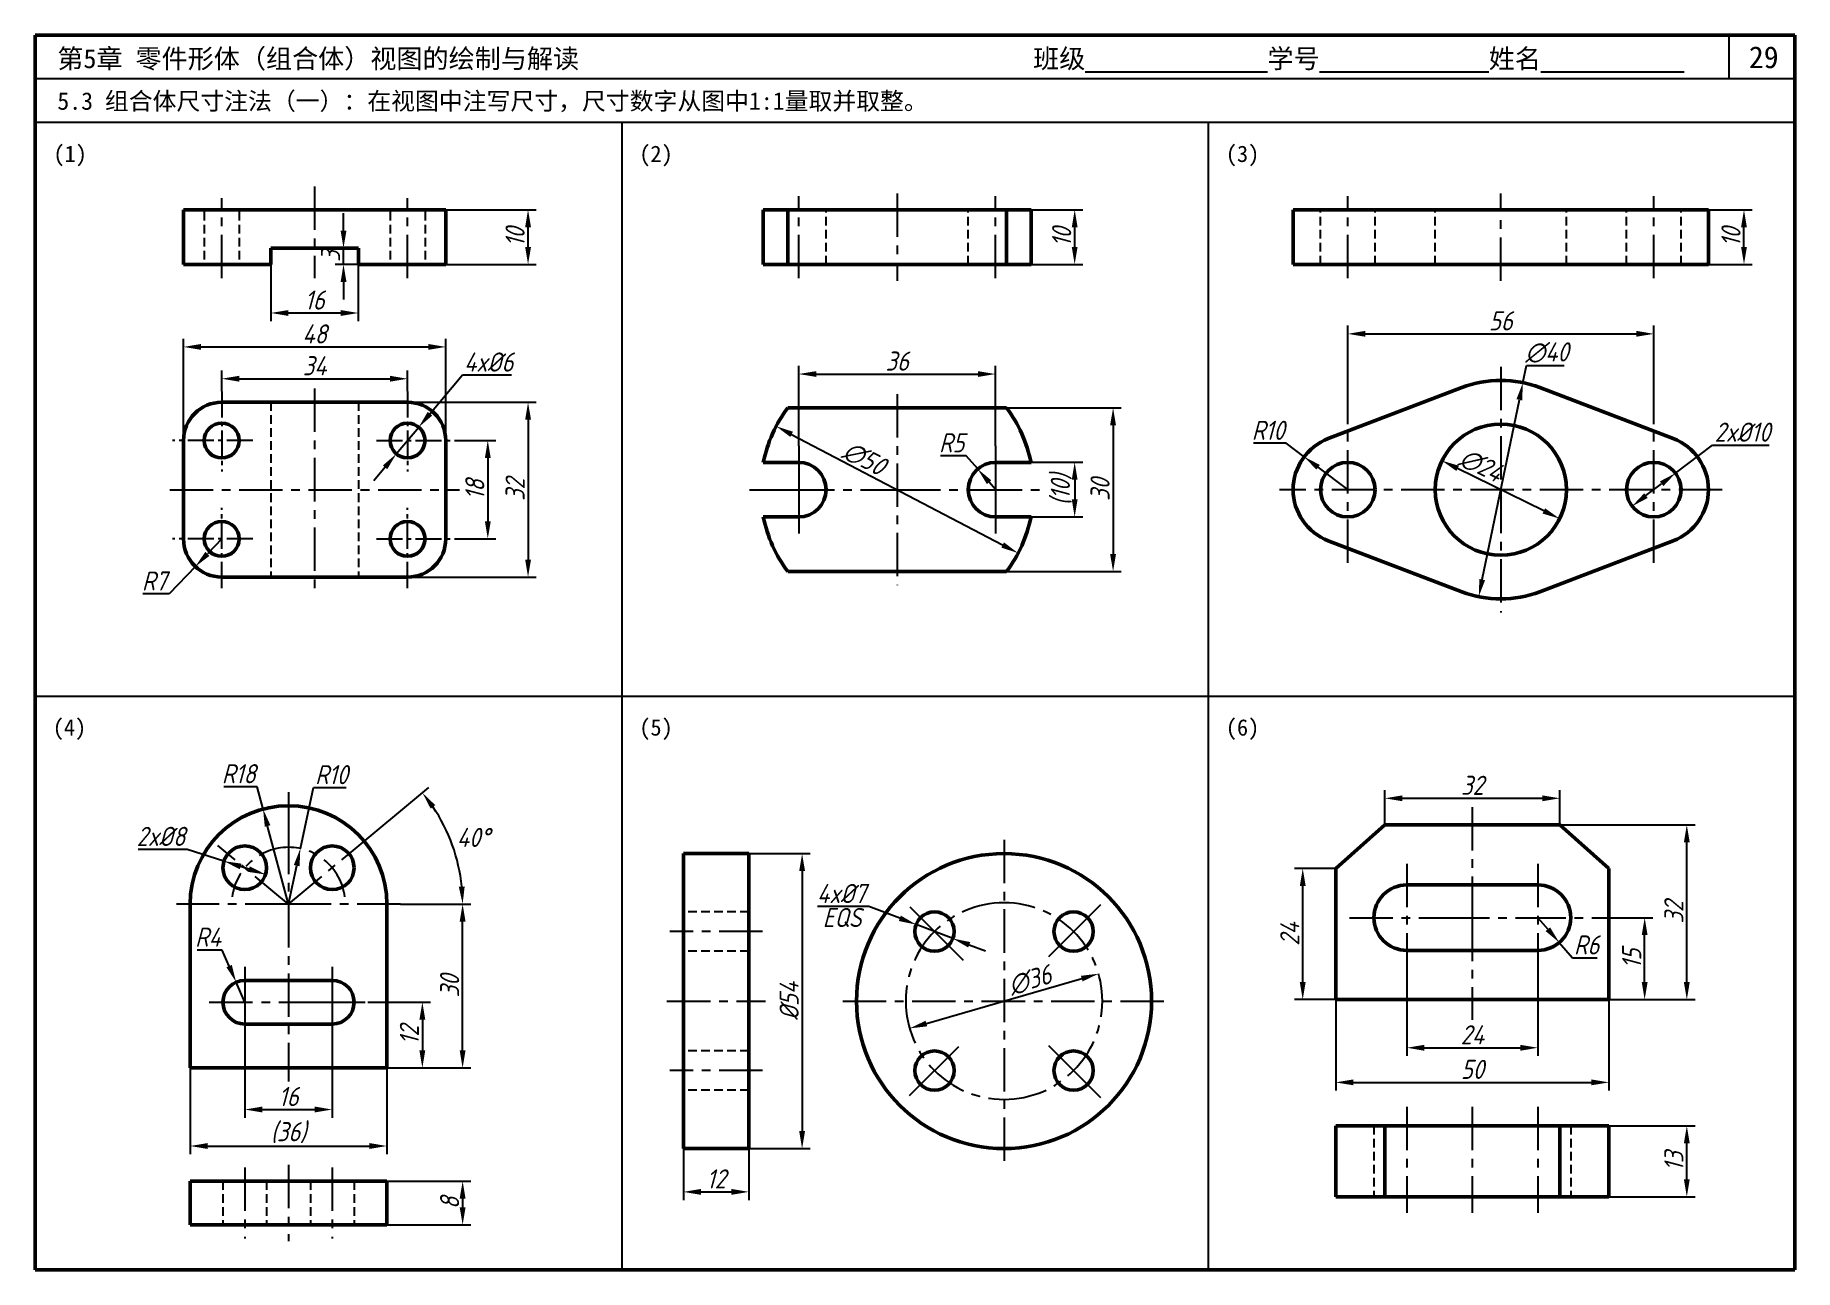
# Model space of a CAD drawing. Header units: millimetres. Extents: x 0 to 322, y 0 to 226.
import ezdxf

# ---------------------------------------------------------------- set-up
doc = ezdxf.new("R2010")
doc.units = ezdxf.units.MM
doc.header["$LTSCALE"] = 0.25
for name, pattern in [('CENTER', [50.8, 31.75, -6.35, 6.35, -6.35]), ('CENTER2', [28.575, 19.05, -3.175, 3.175, -3.175]), ('HIDDEN', [9.525, 6.35, -3.175])]:
    doc.linetypes.add(name, pattern=pattern)
for name, color, linetype in [('点画线层', 7, 'CENTER'), ('答案', 1, 'Continuous'), ('虚线层', 7, 'HIDDEN')]:
    doc.layers.add(name, color=color, linetype=linetype)
doc.layers.add('粗实线层', color=7, linetype='Continuous', lineweight=50)
doc.styles.get("Standard").update_dxf_attribs({"font": 'gbeitc.shx', "height": 3.5, "bigfont": 'gbcbig.shx'})
doc.styles.add('宋体', font='', dxfattribs={"height": 3.5})
doc.styles.get('宋体').set_extended_font_data('SimSun')
doc.dimstyles.new('ISO-25', dxfattribs={"dimtxt": 3.5, "dimasz": 3.2, "dimexe": 1.5, "dimexo": 0, "dimtad": 1, "dimtoh": 1, "dimdsep": 46, "dimtxsty": 'Standard', "dimcen": 0, "dimclrd": 256, "dimclre": 256, "dimclrt": 256, "dimadec": 0, "dimazin": 0, "dimtfac": 1, "dimtmove": 0, "dimatfit": 2, "dimfxl": 0, "dimlwd": -1, "dimlwe": -1, "dimarcsym": 0})
doc.dimstyles.new('ISO-25$2', dxfattribs={"dimtxt": 3.5, "dimasz": 3.2, "dimexe": 1.5, "dimexo": 0, "dimtad": 2, "dimtih": 1, "dimtoh": 1, "dimdsep": 46, "dimtxsty": 'Standard', "dimcen": 0, "dimclrd": 256, "dimclre": 256, "dimclrt": 256, "dimadec": 0, "dimazin": 0, "dimtfac": 1, "dimtmove": 0, "dimatfit": 2, "dimfxl": 0, "dimlwd": -1, "dimlwe": -1, "dimarcsym": 0})

msp = doc.modelspace()

# ---------------------------------------------------------------- texts
at = {"style": '宋体'}
for s, height, p in [('第5章 零件形体（组合体）视图的绘制与解读', 3.5, (4.054, 219.964)), ('班级%%U              %%U学号%%U             %%U姓名%%U           ', 3.5, (182.613, 219.964)), ('29', 4, (313.595, 219.964)), ('5.3 组合体尺寸注法（一）：在视图中注写尺寸，尺寸数字从图中1:1量取并取整。', 3.2, (4.054, 212.348)), ('(1)', 3, (3.334, 202.787)), ('(2)', 3, (110.548, 202.787)), ('(3)', 3, (217.881, 202.787)), ('(4)', 3, (3.214, 97.787)), ('(5)', 3, (110.548, 97.787)), ('(6)', 3, (217.881, 97.787))]:
    msp.add_text(s, height=height, dxfattribs=at).set_placement(p)
at = {"layer": '答案'}
msp.add_text('∅50', height=3.5, rotation=332.31758, dxfattribs=at).set_placement((147.483, 148.89))
msp.add_text('EQS', height=3.5, dxfattribs=at).set_placement((144.115, 62.741))

# ---------------------------------------------------------------- blocks, each defined once
blk = doc.blocks.new('*D1')
at = {"layer": 'Defpoints', "color": 0, "transparency": 16777216}
for p in [(75.13, 168.94), (27.13, 151.81), (75.13, 151.81)]:
    blk.add_point(p, dxfattribs=at)
at = {"layer": '答案', "transparency": 16777216}
for p, q in [((27.13, 151.81), (27.13, 170.44)), ((30.33, 168.94), (71.93, 168.94)), ((75.13, 151.81), (75.13, 170.44))]:
    blk.add_line(p, q, dxfattribs=at)
for points in [[(30.33, 169.47), (30.33, 168.4), (27.13, 168.94)], [(71.93, 169.47), (71.93, 168.4), (75.13, 168.94)]]:
    blk.add_solid(points, dxfattribs=at)
at = {"layer": '答案', "transparency": 16777216, "insert": (51.13, 171.31), "char_height": 3.5, "attachment_point": 5}
blk.add_mtext('48', dxfattribs=at)
blk = doc.blocks.new('*D2')
at = {"layer": 'Defpoints', "color": 0, "transparency": 16777216}
for p in [(68.13, 163.11), (34.13, 160.81), (68.13, 160.81)]:
    blk.add_point(p, dxfattribs=at)
at = {"layer": '答案', "transparency": 16777216}
for p, q in [((34.13, 160.81), (34.13, 164.61)), ((68.13, 160.81), (68.13, 164.61)), ((37.33, 163.11), (64.93, 163.11))]:
    blk.add_line(p, q, dxfattribs=at)
for points in [[(37.33, 163.65), (37.33, 162.58), (34.13, 163.11)], [(64.93, 163.65), (64.93, 162.58), (68.13, 163.11)]]:
    blk.add_solid(points, dxfattribs=at)
at = {"layer": '答案', "transparency": 16777216, "insert": (51.13, 165.49), "char_height": 3.5, "attachment_point": 5}
blk.add_mtext('34', dxfattribs=at)
blk = doc.blocks.new('*D3')
at = {"layer": 'Defpoints', "color": 0, "transparency": 16777216}
for p in [(43.13, 184.04), (59.13, 184.04), (59.13, 175.15)]:
    blk.add_point(p, dxfattribs=at)
at = {"layer": '答案', "transparency": 16777216}
for p, q in [((43.13, 184.04), (43.13, 173.65)), ((59.13, 184.04), (59.13, 173.65)), ((46.33, 175.15), (55.93, 175.15))]:
    blk.add_line(p, q, dxfattribs=at)
for points in [[(46.33, 175.68), (46.33, 174.61), (43.13, 175.15)], [(55.93, 175.68), (55.93, 174.61), (59.13, 175.15)]]:
    blk.add_solid(points, dxfattribs=at)
at = {"layer": '答案', "transparency": 16777216, "insert": (51.13, 177.52), "char_height": 3.5, "attachment_point": 5}
blk.add_mtext('16', dxfattribs=at)
blk = doc.blocks.new('*D4')
at = {"layer": 'Defpoints', "color": 0, "transparency": 16777216}
for p in [(77.13, 151.81), (77.13, 133.81), (82.82, 133.81)]:
    blk.add_point(p, dxfattribs=at)
at = {"layer": '答案', "transparency": 16777216}
for p, q in [((77.13, 151.81), (84.32, 151.81)), ((82.82, 148.61), (82.82, 137.01)), ((77.13, 133.81), (84.32, 133.81))]:
    blk.add_line(p, q, dxfattribs=at)
for points in [[(82.29, 148.61), (83.36, 148.61), (82.82, 151.81)], [(82.29, 137.01), (83.36, 137.01), (82.82, 133.81)]]:
    blk.add_solid(points, dxfattribs=at)
at = {"layer": '答案', "transparency": 16777216, "insert": (80.45, 142.81), "char_height": 3.5, "attachment_point": 5, "rotation": 90}
blk.add_mtext('18', dxfattribs=at)
blk = doc.blocks.new('*D5')
at = {"layer": 'Defpoints', "color": 0, "transparency": 16777216}
for p in [(68.13, 158.81), (68.13, 126.81), (90.19, 126.81)]:
    blk.add_point(p, dxfattribs=at)
at = {"layer": '答案', "transparency": 16777216}
for p, q in [((68.13, 158.81), (91.69, 158.81)), ((90.19, 155.61), (90.19, 130.01)), ((68.13, 126.81), (91.69, 126.81))]:
    blk.add_line(p, q, dxfattribs=at)
for points in [[(89.66, 155.61), (90.73, 155.61), (90.19, 158.81)], [(89.66, 130.01), (90.73, 130.01), (90.19, 126.81)]]:
    blk.add_solid(points, dxfattribs=at)
at = {"layer": '答案', "transparency": 16777216, "insert": (87.82, 142.81), "char_height": 3.5, "attachment_point": 5, "rotation": 90}
blk.add_mtext('32', dxfattribs=at)
blk = doc.blocks.new('*D6')
at = {"layer": 'Defpoints', "color": 0, "transparency": 16777216}
for p in [(70.19, 154.26), (66.08, 149.35)]:
    blk.add_point(p, dxfattribs=at)
at = {"layer": '答案', "transparency": 16777216}
for p, q in [((72.24, 156.71), (78.18, 163.8)), ((78.18, 163.8), (87.19, 163.8)), ((66.08, 149.35), (70.19, 154.26)), ((64.03, 146.9), (61.97, 144.44))]:
    blk.add_line(p, q, dxfattribs=at)
for points in [[(71.83, 157.05), (72.65, 156.37), (70.19, 154.26)], [(63.62, 147.24), (64.43, 146.56), (66.08, 149.35)]]:
    blk.add_solid(points, dxfattribs=at)
at = {"layer": '答案', "transparency": 16777216, "insert": (82.99, 166.17), "char_height": 3.5, "attachment_point": 5}
blk.add_mtext('4x%%C6', dxfattribs=at)
blk = doc.blocks.new('*D7')
at = {"layer": 'Defpoints', "color": 0, "transparency": 16777216}
for p in [(34.13, 133.81), (29.31, 128.73)]:
    blk.add_point(p, dxfattribs=at)
at = {"layer": '答案', "transparency": 16777216}
for p, q in [((34.13, 133.81), (31.51, 131.05)), ((29.31, 128.73), (24.54, 123.72)), ((24.54, 123.72), (19.68, 123.72))]:
    blk.add_line(p, q, dxfattribs=at)
blk.add_solid([(31.13, 131.42), (31.9, 130.69), (29.31, 128.73)], dxfattribs=at)
at = {"layer": '答案', "transparency": 16777216, "insert": (21.8, 126.09), "char_height": 3.5, "attachment_point": 5}
blk.add_mtext('R7', dxfattribs=at)
blk = doc.blocks.new('*D8')
at = {"layer": 'Defpoints', "color": 0, "transparency": 16777216}
for p in [(56.42, 187.04), (59.13, 187.04), (59.13, 184.04)]:
    blk.add_point(p, dxfattribs=at)
at = {"layer": '答案', "transparency": 16777216}
for p, q in [((56.42, 190.24), (56.42, 193.44)), ((59.13, 187.04), (54.92, 187.04)), ((56.42, 184.04), (56.42, 187.04)), ((59.13, 184.04), (54.92, 184.04)), ((56.42, 180.84), (56.42, 177.64))]:
    blk.add_line(p, q, dxfattribs=at)
for points in [[(55.89, 190.24), (56.96, 190.24), (56.42, 187.04)], [(55.89, 180.84), (56.96, 180.84), (56.42, 184.04)]]:
    blk.add_solid(points, dxfattribs=at)
at = {"layer": '答案', "transparency": 16777216, "insert": (54.05, 185.54), "char_height": 3.5, "attachment_point": 5, "rotation": 90}
blk.add_mtext('3', dxfattribs=at)
blk = doc.blocks.new('*D9')
at = {"layer": 'Defpoints', "color": 0, "transparency": 16777216}
for p in [(75.13, 194.04), (90.19, 194.04), (75.13, 184.04)]:
    blk.add_point(p, dxfattribs=at)
at = {"layer": '答案', "transparency": 16777216}
for p, q in [((75.13, 194.04), (91.69, 194.04)), ((90.19, 187.24), (90.19, 190.84)), ((75.13, 184.04), (91.69, 184.04))]:
    blk.add_line(p, q, dxfattribs=at)
for points in [[(89.66, 190.84), (90.73, 190.84), (90.19, 194.04)], [(89.66, 187.24), (90.73, 187.24), (90.19, 184.04)]]:
    blk.add_solid(points, dxfattribs=at)
at = {"layer": '答案', "transparency": 16777216, "insert": (87.82, 189.04), "char_height": 3.5, "attachment_point": 5, "rotation": 90}
blk.add_mtext('10', dxfattribs=at)
blk = doc.blocks.new('*D10')
at = {"layer": 'Defpoints', "color": 0, "transparency": 16777216}
for p in [(172.47, 146.59), (175.73, 142.81)]:
    blk.add_point(p, dxfattribs=at)
at = {"layer": '答案', "transparency": 16777216}
for p, q in [((170.38, 149.02), (165.67, 149.02)), ((172.47, 146.59), (170.38, 149.02)), ((175.73, 142.81), (174.56, 144.17))]:
    blk.add_line(p, q, dxfattribs=at)
blk.add_solid([(174.96, 144.52), (174.16, 143.82), (172.47, 146.59)], dxfattribs=at)
at = {"layer": '答案', "transparency": 16777216, "insert": (167.72, 151.39), "char_height": 3.5, "attachment_point": 5}
blk.add_mtext('R5', dxfattribs=at)
blk = doc.blocks.new('*D11')
at = {"layer": 'Defpoints', "color": 0, "transparency": 16777216}
for p in [(182.23, 147.81), (182.23, 137.81), (190.22, 137.81)]:
    blk.add_point(p, dxfattribs=at)
at = {"layer": '答案', "transparency": 16777216}
for p, q in [((182.23, 147.81), (191.72, 147.81)), ((190.22, 144.61), (190.22, 141.01)), ((182.23, 137.81), (191.72, 137.81))]:
    blk.add_line(p, q, dxfattribs=at)
for points in [[(189.69, 144.61), (190.75, 144.61), (190.22, 147.81)], [(189.69, 141.01), (190.75, 141.01), (190.22, 137.81)]]:
    blk.add_solid(points, dxfattribs=at)
at = {"layer": '答案', "transparency": 16777216, "insert": (187.77, 142.81), "char_height": 3.5, "attachment_point": 5, "rotation": 90}
blk.add_mtext('(10)', dxfattribs=at)
blk = doc.blocks.new('*D12')
at = {"layer": 'Defpoints', "color": 0, "transparency": 16777216}
for p in [(177.73, 157.81), (177.73, 127.81), (197.25, 127.81)]:
    blk.add_point(p, dxfattribs=at)
at = {"layer": '答案', "transparency": 16777216}
for p, q in [((177.73, 157.81), (198.75, 157.81)), ((197.25, 154.61), (197.25, 131.01)), ((177.73, 127.81), (198.75, 127.81))]:
    blk.add_line(p, q, dxfattribs=at)
for points in [[(196.71, 154.61), (197.78, 154.61), (197.25, 157.81)], [(196.71, 131.01), (197.78, 131.01), (197.25, 127.81)]]:
    blk.add_solid(points, dxfattribs=at)
at = {"layer": '答案', "transparency": 16777216, "insert": (194.87, 142.81), "char_height": 3.5, "attachment_point": 5, "rotation": 90}
blk.add_mtext('30', dxfattribs=at)
blk = doc.blocks.new('*D13')
at = {"layer": 'Defpoints', "color": 0, "transparency": 16777216}
for p in [(175.73, 163.97), (139.73, 150.81), (175.73, 150.81)]:
    blk.add_point(p, dxfattribs=at)
at = {"layer": '答案', "transparency": 16777216}
for p, q in [((139.73, 150.81), (139.73, 165.47)), ((175.73, 150.81), (175.73, 165.47)), ((142.93, 163.97), (172.53, 163.97))]:
    blk.add_line(p, q, dxfattribs=at)
for points in [[(142.93, 164.5), (142.93, 163.44), (139.73, 163.97)], [(172.53, 164.5), (172.53, 163.44), (175.73, 163.97)]]:
    blk.add_solid(points, dxfattribs=at)
at = {"layer": '答案', "transparency": 16777216, "insert": (157.73, 166.34), "char_height": 3.5, "attachment_point": 5}
blk.add_mtext('36', dxfattribs=at)
blk = doc.blocks.new('*D14')
at = {"layer": 'Defpoints', "color": 0, "transparency": 16777216}
for p in [(182.23, 194.04), (190.22, 194.04), (182.23, 184.04)]:
    blk.add_point(p, dxfattribs=at)
at = {"layer": '答案', "transparency": 16777216}
for p, q in [((182.23, 194.04), (191.72, 194.04)), ((190.22, 187.24), (190.22, 190.84)), ((182.23, 184.04), (191.72, 184.04))]:
    blk.add_line(p, q, dxfattribs=at)
for points in [[(189.69, 190.84), (190.75, 190.84), (190.22, 194.04)], [(189.69, 187.24), (190.75, 187.24), (190.22, 184.04)]]:
    blk.add_solid(points, dxfattribs=at)
at = {"layer": '答案', "transparency": 16777216, "insert": (187.84, 189.04), "char_height": 3.5, "attachment_point": 5, "rotation": 90}
blk.add_mtext('10', dxfattribs=at)
blk = doc.blocks.new('*D15')
at = {"layer": 'Defpoints', "color": 0, "transparency": 16777216}
for p in [(272.24, 162.39), (264.16, 123.22)]:
    blk.add_point(p, dxfattribs=at)
at = {"layer": '答案', "transparency": 16777216}
for p, q in [((272.24, 162.39), (272.88, 165.53)), ((272.88, 165.53), (279.78, 165.53)), ((264.8, 126.35), (271.59, 159.26))]:
    blk.add_line(p, q, dxfattribs=at)
for points in [[(271.07, 159.37), (272.11, 159.15), (272.24, 162.39)], [(264.28, 126.46), (265.32, 126.24), (264.16, 123.22)]]:
    blk.add_solid(points, dxfattribs=at)
at = {"layer": '答案', "transparency": 16777216, "insert": (276.64, 167.9), "char_height": 3.5, "attachment_point": 5}
blk.add_mtext('∅40', dxfattribs=at)
blk = doc.blocks.new('*D16')
at = {"layer": 'Defpoints', "color": 0, "transparency": 16777216}
for p in [(257.43, 148.11), (278.96, 137.5)]:
    blk.add_point(p, dxfattribs=at)
at = {"layer": '答案', "transparency": 16777216}
blk.add_line((276.09, 138.91), (260.3, 146.7), dxfattribs=at)
for points in [[(260.54, 147.18), (260.07, 146.22), (257.43, 148.11)], [(276.32, 139.39), (275.85, 138.43), (278.96, 137.5)]]:
    blk.add_solid(points, dxfattribs=at)
at = {"layer": '答案', "transparency": 16777216, "insert": (264.58, 147.24), "char_height": 3.5, "attachment_point": 5, "rotation": 333.7492}
blk.add_mtext('∅24', dxfattribs=at)
blk = doc.blocks.new('*D17')
at = {"layer": 'Defpoints', "color": 0, "transparency": 16777216}
for p in [(296.2, 171.33), (240.2, 156.19), (296.2, 156.19)]:
    blk.add_point(p, dxfattribs=at)
at = {"layer": '答案', "transparency": 16777216}
for p, q in [((240.2, 156.19), (240.2, 172.83)), ((243.4, 171.33), (293, 171.33)), ((296.2, 156.19), (296.2, 172.83))]:
    blk.add_line(p, q, dxfattribs=at)
for points in [[(243.4, 171.87), (243.4, 170.8), (240.2, 171.33)], [(293, 171.87), (293, 170.8), (296.2, 171.33)]]:
    blk.add_solid(points, dxfattribs=at)
at = {"layer": '答案', "transparency": 16777216, "insert": (268.2, 173.71), "char_height": 3.5, "attachment_point": 5}
blk.add_mtext('56', dxfattribs=at)
blk = doc.blocks.new('*D18')
at = {"layer": 'Defpoints', "color": 0, "transparency": 16777216}
for p in [(306.2, 194.04), (312.7, 194.04), (306.2, 184.04)]:
    blk.add_point(p, dxfattribs=at)
at = {"layer": '答案', "transparency": 16777216}
for p, q in [((306.2, 194.04), (314.2, 194.04)), ((312.7, 187.24), (312.7, 190.84)), ((306.2, 184.04), (314.2, 184.04))]:
    blk.add_line(p, q, dxfattribs=at)
for points in [[(312.17, 190.84), (313.23, 190.84), (312.7, 194.04)], [(312.17, 187.24), (313.23, 187.24), (312.7, 184.04)]]:
    blk.add_solid(points, dxfattribs=at)
at = {"layer": '答案', "transparency": 16777216, "insert": (310.32, 189.04), "char_height": 3.5, "attachment_point": 5, "rotation": 90}
blk.add_mtext('10', dxfattribs=at)
blk = doc.blocks.new('*D19')
at = {"layer": 'Defpoints', "color": 0, "transparency": 16777216}
for p in [(300.18, 145.83), (292.22, 139.78)]:
    blk.add_point(p, dxfattribs=at)
at = {"layer": '答案', "transparency": 16777216}
for p, q in [((300.18, 145.83), (306.91, 150.95)), ((306.91, 150.95), (317.3, 150.95)), ((294.76, 141.72), (297.63, 143.9))]:
    blk.add_line(p, q, dxfattribs=at)
for points in [[(297.31, 144.32), (297.95, 143.47), (300.18, 145.83)], [(294.44, 142.14), (295.09, 141.29), (292.22, 139.78)]]:
    blk.add_solid(points, dxfattribs=at)
at = {"layer": '答案', "transparency": 16777216, "insert": (312.42, 153.33), "char_height": 3.5, "attachment_point": 5}
blk.add_mtext('2x%%C10', dxfattribs=at)
blk = doc.blocks.new('*D20')
at = {"layer": 'Defpoints', "color": 0, "transparency": 16777216}
for p in [(232.21, 148.83), (240.2, 142.81)]:
    blk.add_point(p, dxfattribs=at)
at = {"layer": '答案', "transparency": 16777216}
for p, q in [((228.94, 151.29), (222.92, 151.29)), ((232.21, 148.83), (228.94, 151.29)), ((240.2, 142.81), (234.77, 146.9))]:
    blk.add_line(p, q, dxfattribs=at)
blk.add_solid([(235.09, 147.33), (234.45, 146.47), (232.21, 148.83)], dxfattribs=at)
at = {"layer": '答案', "transparency": 16777216, "insert": (225.62, 153.67), "char_height": 3.5, "attachment_point": 5}
blk.add_mtext('R10', dxfattribs=at)
blk = doc.blocks.new('*D21')
at = {"layer": 'Defpoints', "color": 0, "transparency": 16777216}
for p in [(60.86, 48.99), (64.36, 36.95), (70.85, 36.95)]:
    blk.add_point(p, dxfattribs=at)
at = {"layer": '答案', "transparency": 16777216}
for p, q in [((60.86, 48.99), (72.35, 48.99)), ((70.85, 45.79), (70.85, 40.15)), ((64.36, 36.95), (72.35, 36.95))]:
    blk.add_line(p, q, dxfattribs=at)
for points in [[(70.31, 45.79), (71.38, 45.79), (70.85, 48.99)], [(70.31, 40.15), (71.38, 40.15), (70.85, 36.95)]]:
    blk.add_solid(points, dxfattribs=at)
at = {"layer": '答案', "transparency": 16777216, "insert": (68.47, 42.97), "char_height": 3.5, "attachment_point": 5, "rotation": 90}
blk.add_mtext('12', dxfattribs=at)
blk = doc.blocks.new('*D22')
at = {"layer": 'Defpoints', "color": 0, "transparency": 16777216}
for p in [(66.86, 66.95), (78.22, 66.95), (64.36, 36.95)]:
    blk.add_point(p, dxfattribs=at)
at = {"layer": '答案', "transparency": 16777216}
for p, q in [((66.86, 66.95), (79.72, 66.95)), ((78.22, 40.15), (78.22, 63.75)), ((64.36, 36.95), (79.72, 36.95))]:
    blk.add_line(p, q, dxfattribs=at)
for points in [[(77.68, 63.75), (78.75, 63.75), (78.22, 66.95)], [(77.68, 40.15), (78.75, 40.15), (78.22, 36.95)]]:
    blk.add_solid(points, dxfattribs=at)
at = {"layer": '答案', "transparency": 16777216, "insert": (75.84, 51.95), "char_height": 3.5, "attachment_point": 5, "rotation": 90}
blk.add_mtext('30', dxfattribs=at)
blk = doc.blocks.new('*D23')
at = {"layer": 'Defpoints', "color": 0, "transparency": 16777216}
for p in [(38.36, 42.49), (54.36, 42.49), (54.36, 29.34)]:
    blk.add_point(p, dxfattribs=at)
at = {"layer": '答案', "transparency": 16777216}
for p, q in [((38.36, 42.49), (38.36, 27.84)), ((54.36, 42.49), (54.36, 27.84)), ((41.56, 29.34), (51.16, 29.34))]:
    blk.add_line(p, q, dxfattribs=at)
for points in [[(41.56, 29.88), (41.56, 28.81), (38.36, 29.34)], [(51.16, 29.88), (51.16, 28.81), (54.36, 29.34)]]:
    blk.add_solid(points, dxfattribs=at)
at = {"layer": '答案', "transparency": 16777216, "insert": (46.36, 31.72), "char_height": 3.5, "attachment_point": 5}
blk.add_mtext('16', dxfattribs=at)
blk = doc.blocks.new('*D24')
at = {"layer": 'Defpoints', "color": 0, "transparency": 16777216}
for p in [(41.7, 84.33), (46.36, 66.95)]:
    blk.add_point(p, dxfattribs=at)
at = {"layer": '答案', "transparency": 16777216}
for p, q in [((40.61, 88.44), (34.51, 88.44)), ((41.7, 84.33), (40.61, 88.44)), ((46.36, 66.95), (42.53, 81.24))]:
    blk.add_line(p, q, dxfattribs=at)
blk.add_solid([(43.05, 81.38), (42.02, 81.1), (41.7, 84.33)], dxfattribs=at)
at = {"layer": '答案', "transparency": 16777216, "insert": (37.25, 90.81), "char_height": 3.5, "attachment_point": 5}
blk.add_mtext('R18', dxfattribs=at)
blk = doc.blocks.new('*D25')
at = {"layer": 'Defpoints', "color": 0, "transparency": 16777216}
for p in [(48.52, 77.12), (46.36, 66.95)]:
    blk.add_point(p, dxfattribs=at)
at = {"layer": '答案', "transparency": 16777216}
for p, q in [((48.52, 77.12), (50.9, 88.27)), ((50.9, 88.27), (56.92, 88.27)), ((46.36, 66.95), (47.86, 73.99))]:
    blk.add_line(p, q, dxfattribs=at)
blk.add_solid([(47.33, 74.1), (48.38, 73.88), (48.52, 77.12)], dxfattribs=at)
at = {"layer": '答案', "transparency": 16777216, "insert": (54.22, 90.64), "char_height": 3.5, "attachment_point": 5}
blk.add_mtext('R10', dxfattribs=at)
blk = doc.blocks.new('*D26')
at = {"layer": 'Defpoints', "color": 0, "transparency": 16777216}
for p in [(57.43, 76.15), (77.37, 74.24), (46.36, 66.95), (46.36, 66.95), (66.86, 66.95)]:
    blk.add_point(p, dxfattribs=at)
at = {"layer": '答案', "transparency": 16777216}
for p, q in [((57.43, 76.15), (72.02, 88.26)), ((66.86, 66.95), (79.72, 66.95))]:
    blk.add_line(p, q, dxfattribs=at)
blk.add_arc((46.36, 66.95), 31.86, 5.7572, 33.9579, dxfattribs=at)
for points in [[(72.36, 84.42), (73.21, 85.06), (70.87, 87.3)], [(78.59, 70.17), (77.52, 70.11), (78.22, 66.95)]]:
    blk.add_solid(points, dxfattribs=at)
at = {"layer": '答案', "transparency": 16777216, "insert": (80.15, 79.15), "char_height": 3.5, "attachment_point": 5}
blk.add_mtext('40°', dxfattribs=at)
blk = doc.blocks.new('*D27')
at = {"layer": 'Defpoints', "color": 0, "transparency": 16777216}
for p in [(34.55, 74.81), (42.17, 72.37)]:
    blk.add_point(p, dxfattribs=at)
at = {"layer": '答案', "transparency": 16777216}
for p, q in [((27.84, 76.96), (18.83, 76.96)), ((34.55, 74.81), (27.84, 76.96)), ((39.12, 73.35), (37.6, 73.83))]:
    blk.add_line(p, q, dxfattribs=at)
for points in [[(37.76, 74.34), (37.43, 73.33), (34.55, 74.81)], [(39.28, 73.85), (38.96, 72.84), (42.17, 72.37)]]:
    blk.add_solid(points, dxfattribs=at)
at = {"layer": '答案', "transparency": 16777216, "insert": (23.02, 79.34), "char_height": 3.5, "attachment_point": 5}
blk.add_mtext('2x%%C8', dxfattribs=at)
blk = doc.blocks.new('*D28')
at = {"layer": 'Defpoints', "color": 0, "transparency": 16777216}
for p in [(36.77, 52.66), (38.36, 48.99)]:
    blk.add_point(p, dxfattribs=at)
at = {"layer": '答案', "transparency": 16777216}
for p, q in [((34.22, 58.53), (29.66, 58.53)), ((35.49, 55.59), (34.22, 58.53)), ((38.36, 48.99), (36.77, 52.66))]:
    blk.add_line(p, q, dxfattribs=at)
blk.add_solid([(35.98, 55.8), (35, 55.38), (36.77, 52.66)], dxfattribs=at)
at = {"layer": '答案', "transparency": 16777216, "insert": (31.62, 60.9), "char_height": 3.5, "attachment_point": 5}
blk.add_mtext('R4', dxfattribs=at)
blk = doc.blocks.new('*D29')
at = {"layer": 'Defpoints', "color": 0, "transparency": 16777216}
for p in [(28.36, 36.95), (64.36, 36.95), (64.36, 22.66)]:
    blk.add_point(p, dxfattribs=at)
at = {"layer": '答案', "transparency": 16777216}
for p, q in [((28.36, 36.95), (28.36, 21.16)), ((64.36, 36.95), (64.36, 21.16)), ((31.56, 22.66), (61.16, 22.66))]:
    blk.add_line(p, q, dxfattribs=at)
for points in [[(31.56, 23.2), (31.56, 22.13), (28.36, 22.66)], [(61.16, 23.2), (61.16, 22.13), (64.36, 22.66)]]:
    blk.add_solid(points, dxfattribs=at)
at = {"layer": '答案', "transparency": 16777216, "insert": (46.36, 25.11), "char_height": 3.5, "attachment_point": 5}
blk.add_mtext('(36)', dxfattribs=at)
blk = doc.blocks.new('*D30')
at = {"layer": 'Defpoints', "color": 0, "transparency": 16777216}
for p in [(64.36, 16.24), (64.36, 8.24), (78.22, 8.24)]:
    blk.add_point(p, dxfattribs=at)
at = {"layer": '答案', "transparency": 16777216}
for p, q in [((64.36, 16.24), (79.72, 16.24)), ((78.22, 13.04), (78.22, 11.44)), ((64.36, 8.24), (79.72, 8.24))]:
    blk.add_line(p, q, dxfattribs=at)
for points in [[(77.68, 13.04), (78.75, 13.04), (78.22, 16.24)], [(77.68, 11.44), (78.75, 11.44), (78.22, 8.24)]]:
    blk.add_solid(points, dxfattribs=at)
at = {"layer": '答案', "transparency": 16777216, "insert": (75.84, 12.24), "char_height": 3.5, "attachment_point": 5, "rotation": 90}
blk.add_mtext('8', dxfattribs=at)
blk = doc.blocks.new('*D31')
at = {"layer": 'Defpoints', "color": 0, "transparency": 16777216}
for p in [(130.61, 76.19), (130.61, 22.19), (140.34, 22.19)]:
    blk.add_point(p, dxfattribs=at)
at = {"layer": '答案', "transparency": 16777216}
for p, q in [((130.61, 76.19), (141.84, 76.19)), ((140.34, 72.99), (140.34, 25.39)), ((130.61, 22.19), (141.84, 22.19))]:
    blk.add_line(p, q, dxfattribs=at)
for points in [[(139.81, 72.99), (140.88, 72.99), (140.34, 76.19)], [(139.81, 25.39), (140.88, 25.39), (140.34, 22.19)]]:
    blk.add_solid(points, dxfattribs=at)
at = {"layer": '答案', "transparency": 16777216, "insert": (137.97, 49.19), "char_height": 3.5, "attachment_point": 5, "rotation": 90}
blk.add_mtext('%%C54', dxfattribs=at)
blk = doc.blocks.new('*D32')
at = {"layer": 'Defpoints', "color": 0, "transparency": 16777216}
for p in [(194.59, 54.2), (160.01, 44.19)]:
    blk.add_point(p, dxfattribs=at)
at = {"layer": '答案', "transparency": 16777216}
blk.add_line((163.08, 45.08), (191.52, 53.31), dxfattribs=at)
for points in [[(191.37, 53.82), (191.66, 52.79), (194.59, 54.2)], [(162.93, 45.59), (163.23, 44.57), (160.01, 44.19)]]:
    blk.add_solid(points, dxfattribs=at)
at = {"layer": '答案', "transparency": 16777216, "insert": (182.03, 53.03), "char_height": 3.5, "attachment_point": 5, "rotation": 16.1375}
blk.add_mtext('∅36', dxfattribs=at)
blk = doc.blocks.new('*D33')
at = {"layer": 'Defpoints', "color": 0, "transparency": 16777216}
for p in [(161.21, 63.2), (167.93, 60.64)]:
    blk.add_point(p, dxfattribs=at)
at = {"layer": '答案', "transparency": 16777216}
for p, q in [((152.54, 66.51), (143.17, 66.51)), ((158.22, 64.34), (152.54, 66.51)), ((167.93, 60.64), (161.21, 63.2)), ((170.92, 59.5), (173.91, 58.36))]:
    blk.add_line(p, q, dxfattribs=at)
for points in [[(158.41, 64.84), (158.03, 63.85), (161.21, 63.2)], [(171.11, 59.99), (170.73, 59), (167.93, 60.64)]]:
    blk.add_solid(points, dxfattribs=at)
at = {"layer": '答案', "transparency": 16777216, "insert": (147.54, 68.88), "char_height": 3.5, "attachment_point": 5}
blk.add_mtext('4x%%C7', dxfattribs=at)
blk = doc.blocks.new('*D34')
at = {"layer": 'Defpoints', "color": 0, "transparency": 16777216}
for p in [(118.61, 22.19), (130.61, 22.19), (130.61, 14.27)]:
    blk.add_point(p, dxfattribs=at)
at = {"layer": '答案', "transparency": 16777216}
for p, q in [((118.61, 22.19), (118.61, 12.77)), ((130.61, 22.19), (130.61, 12.77)), ((121.81, 14.27), (127.41, 14.27))]:
    blk.add_line(p, q, dxfattribs=at)
for points in [[(121.81, 14.8), (121.81, 13.73), (118.61, 14.27)], [(127.41, 14.8), (127.41, 13.73), (130.61, 14.27)]]:
    blk.add_solid(points, dxfattribs=at)
at = {"layer": '答案', "transparency": 16777216, "insert": (124.61, 16.64), "char_height": 3.5, "attachment_point": 5}
blk.add_mtext('12', dxfattribs=at)
blk = doc.blocks.new('*D35')
at = {"layer": 'Defpoints', "color": 0, "transparency": 16777216}
for p in [(278.99, 86.31), (246.99, 81.46), (278.99, 81.46)]:
    blk.add_point(p, dxfattribs=at)
at = {"layer": '答案', "transparency": 16777216}
for p, q in [((246.99, 81.46), (246.99, 87.81)), ((278.99, 81.46), (278.99, 87.81)), ((250.19, 86.31), (275.79, 86.31))]:
    blk.add_line(p, q, dxfattribs=at)
for points in [[(250.19, 86.85), (250.19, 85.78), (246.99, 86.31)], [(275.79, 86.85), (275.79, 85.78), (278.99, 86.31)]]:
    blk.add_solid(points, dxfattribs=at)
at = {"layer": '答案', "transparency": 16777216, "insert": (262.99, 88.69), "char_height": 3.5, "attachment_point": 5}
blk.add_mtext('32', dxfattribs=at)
blk = doc.blocks.new('*D36')
at = {"layer": 'Defpoints', "color": 0, "transparency": 16777216}
for p in [(285.36, 64.46), (294.52, 64.46), (287.99, 49.46)]:
    blk.add_point(p, dxfattribs=at)
at = {"layer": '答案', "transparency": 16777216}
for p, q in [((285.36, 64.46), (296.02, 64.46)), ((294.52, 52.66), (294.52, 61.26)), ((287.99, 49.46), (296.02, 49.46))]:
    blk.add_line(p, q, dxfattribs=at)
for points in [[(293.99, 61.26), (295.06, 61.26), (294.52, 64.46)], [(293.99, 52.66), (295.06, 52.66), (294.52, 49.46)]]:
    blk.add_solid(points, dxfattribs=at)
at = {"layer": '答案', "transparency": 16777216, "insert": (292.15, 56.96), "char_height": 3.5, "attachment_point": 5, "rotation": 90}
blk.add_mtext('15', dxfattribs=at)
blk = doc.blocks.new('*D37')
at = {"layer": 'Defpoints', "color": 0, "transparency": 16777216}
for p in [(278.99, 81.46), (302.24, 81.46), (287.99, 49.46)]:
    blk.add_point(p, dxfattribs=at)
at = {"layer": '答案', "transparency": 16777216}
for p, q in [((278.99, 81.46), (303.74, 81.46)), ((302.24, 52.66), (302.24, 78.26)), ((287.99, 49.46), (303.74, 49.46))]:
    blk.add_line(p, q, dxfattribs=at)
for points in [[(301.7, 78.26), (302.77, 78.26), (302.24, 81.46)], [(301.7, 52.66), (302.77, 52.66), (302.24, 49.46)]]:
    blk.add_solid(points, dxfattribs=at)
at = {"layer": '答案', "transparency": 16777216, "insert": (299.86, 65.46), "char_height": 3.5, "attachment_point": 5, "rotation": 90}
blk.add_mtext('32', dxfattribs=at)
blk = doc.blocks.new('*D38')
at = {"layer": 'Defpoints', "color": 0, "transparency": 16777216}
for p in [(231.95, 73.46), (237.99, 73.46), (237.99, 49.46)]:
    blk.add_point(p, dxfattribs=at)
at = {"layer": '答案', "transparency": 16777216}
for p, q in [((237.99, 73.46), (230.45, 73.46)), ((231.95, 52.66), (231.95, 70.26)), ((237.99, 49.46), (230.45, 49.46))]:
    blk.add_line(p, q, dxfattribs=at)
for points in [[(231.42, 70.26), (232.49, 70.26), (231.95, 73.46)], [(231.42, 52.66), (232.49, 52.66), (231.95, 49.46)]]:
    blk.add_solid(points, dxfattribs=at)
at = {"layer": '答案', "transparency": 16777216, "insert": (229.58, 61.46), "char_height": 3.5, "attachment_point": 5, "rotation": 90}
blk.add_mtext('24', dxfattribs=at)
blk = doc.blocks.new('*D39')
at = {"layer": 'Defpoints', "color": 0, "transparency": 16777216}
for p in [(250.99, 54.91), (274.99, 54.91), (274.99, 40.65)]:
    blk.add_point(p, dxfattribs=at)
at = {"layer": '答案', "transparency": 16777216}
for p, q in [((250.99, 54.91), (250.99, 39.15)), ((274.99, 54.91), (274.99, 39.15)), ((254.19, 40.65), (271.79, 40.65))]:
    blk.add_line(p, q, dxfattribs=at)
for points in [[(254.19, 41.18), (254.19, 40.11), (250.99, 40.65)], [(271.79, 41.18), (271.79, 40.11), (274.99, 40.65)]]:
    blk.add_solid(points, dxfattribs=at)
at = {"layer": '答案', "transparency": 16777216, "insert": (262.99, 43.02), "char_height": 3.5, "attachment_point": 5}
blk.add_mtext('24', dxfattribs=at)
blk = doc.blocks.new('*D40')
at = {"layer": 'Defpoints', "color": 0, "transparency": 16777216}
for p in [(274.99, 64.46), (278.9, 59.91)]:
    blk.add_point(p, dxfattribs=at)
at = {"layer": '答案', "transparency": 16777216}
for p, q in [((274.99, 64.46), (276.82, 62.34)), ((278.9, 59.91), (281.34, 57.09)), ((281.34, 57.09), (285.83, 57.09))]:
    blk.add_line(p, q, dxfattribs=at)
blk.add_solid([(277.22, 62.69), (276.41, 61.99), (278.9, 59.91)], dxfattribs=at)
at = {"layer": '答案', "transparency": 16777216, "insert": (283.9, 59.47), "char_height": 3.5, "attachment_point": 5}
blk.add_mtext('R6', dxfattribs=at)
blk = doc.blocks.new('*D41')
at = {"layer": 'Defpoints', "color": 0, "transparency": 16777216}
for p in [(287.99, 26.35), (302.24, 26.35), (287.99, 13.35)]:
    blk.add_point(p, dxfattribs=at)
at = {"layer": '答案', "transparency": 16777216}
for p, q in [((287.99, 26.35), (303.74, 26.35)), ((302.24, 16.55), (302.24, 23.15)), ((287.99, 13.35), (303.74, 13.35))]:
    blk.add_line(p, q, dxfattribs=at)
for points in [[(301.7, 23.15), (302.77, 23.15), (302.24, 26.35)], [(301.7, 16.55), (302.77, 16.55), (302.24, 13.35)]]:
    blk.add_solid(points, dxfattribs=at)
at = {"layer": '答案', "transparency": 16777216, "insert": (299.86, 19.85), "char_height": 3.5, "attachment_point": 5, "rotation": 90}
blk.add_mtext('13', dxfattribs=at)
blk = doc.blocks.new('*D42')
at = {"layer": 'Defpoints', "color": 0, "transparency": 16777216}
for p in [(237.99, 49.46), (287.99, 49.46), (287.99, 34.31)]:
    blk.add_point(p, dxfattribs=at)
at = {"layer": '答案', "transparency": 16777216}
for p, q in [((237.99, 49.46), (237.99, 32.81)), ((287.99, 49.46), (287.99, 32.81)), ((241.19, 34.31), (284.79, 34.31))]:
    blk.add_line(p, q, dxfattribs=at)
for points in [[(241.19, 34.84), (241.19, 33.78), (237.99, 34.31)], [(284.79, 34.84), (284.79, 33.78), (287.99, 34.31)]]:
    blk.add_solid(points, dxfattribs=at)
at = {"layer": '答案', "transparency": 16777216, "insert": (262.99, 36.69), "char_height": 3.5, "attachment_point": 5}
blk.add_mtext('50', dxfattribs=at)

# ---------------------------------------------------------------- dimensions: what is measured, and where the dimension line sits
at = {"layer": '答案'}
dim = msp.add_linear_dim(base=(56.423, 187.04), p1=(59.134, 184.04), p2=(59.134, 187.04), angle=90, dimstyle='ISO-25', override={"dimtoh": 0}, dxfattribs=at)
dim.commit()
dim.dimension.update_dxf_attribs({"geometry": '*D8', "text_midpoint": (56.423, 185.54), "dimtype": 160})
for base, p1, p2, picture, middle in [((90.194, 194.04), (75.134, 184.04), (75.134, 194.04), '*D9', (87.819, 189.04)), ((190.22, 194.04), (182.23, 184.04), (182.23, 194.04), '*D14', (187.845, 189.04)), ((312.699, 194.04), (306.196, 184.04), (306.196, 194.04), '*D18', (310.324, 189.04)), ((90.194, 126.805), (68.134, 158.805), (68.134, 126.805), '*D5', (87.819, 142.805)), ((197.248, 127.805), (177.735, 157.805), (177.735, 127.805), '*D12', (194.873, 142.805)), ((82.822, 133.805), (77.134, 151.805), (77.134, 133.805), '*D4', (80.447, 142.805)), ((302.237, 81.46), (287.988, 49.46), (278.988, 81.46), '*D37', (299.862, 65.46)), ((231.954, 73.46), (237.988, 49.46), (237.988, 73.46), '*D38', (229.579, 61.46)), ((78.217, 66.946), (64.358, 36.946), (66.858, 66.946), '*D22', (75.842, 51.946)), ((294.523, 64.46), (287.988, 49.46), (285.363, 64.46), '*D36', (292.148, 56.96)), ((302.237, 26.348), (287.988, 13.348), (287.988, 26.348), '*D41', (299.862, 19.848)), ((78.217, 8.244), (64.358, 16.244), (64.358, 8.244), '*D30', (75.842, 12.244))]:
    dim = msp.add_linear_dim(base=base, p1=p1, p2=p2, angle=90, dimstyle='ISO-25', dxfattribs=at)
    dim.commit()
    dim.dimension.update_dxf_attribs({"geometry": picture, "text_midpoint": middle})
for base, p1, p2, picture, middle in [((59.134, 175.146), (43.134, 184.04), (59.134, 184.04), '*D3', (51.134, 177.521)), ((296.196, 171.334), (240.196, 156.188), (296.196, 156.188), '*D17', (268.196, 173.709)), ((75.134, 168.938), (27.134, 151.805), (75.134, 151.805), '*D1', (51.134, 171.313)), ((68.134, 163.115), (34.134, 160.805), (68.134, 160.805), '*D2', (51.134, 165.49)), ((175.735, 163.969), (139.735, 150.805), (175.735, 150.805), '*D13', (157.735, 166.344)), ((278.988, 86.312), (246.988, 81.46), (278.988, 81.46), '*D35', (262.988, 88.687)), ((274.988, 40.648), (250.988, 54.91), (274.988, 54.91), '*D39', (262.988, 43.023)), ((287.988, 34.311), (237.988, 49.46), (287.988, 49.46), '*D42', (262.988, 36.686)), ((54.358, 29.343), (38.358, 42.487), (54.358, 42.487), '*D23', (46.358, 31.718)), ((130.615, 14.267), (118.615, 22.192), (130.615, 22.192), '*D34', (124.615, 16.642))]:
    dim = msp.add_linear_dim(base=base, p1=p1, p2=p2, dimstyle='ISO-25', dxfattribs=at)
    dim.commit()
    dim.dimension.update_dxf_attribs({"geometry": picture, "text_midpoint": middle})
for p1, p2, text, picture, middle in [((66.08, 149.352), (70.188, 154.259), '4x%%C6', '*D6', (82.994, 163.8)), ((292.216, 139.779), (300.176, 145.832), '2x%%C10', '*D19', (312.418, 150.951)), ((42.167, 72.371), (34.548, 74.811), '2x%%C8', '*D27', (23.019, 76.961)), ((167.934, 60.637), (161.207, 63.204), '4x%%C7', '*D33', (147.544, 66.51))]:
    dim = msp.add_diameter_dim_2p(p1=p1, p2=p2, text=text, dimstyle='ISO-25', dxfattribs=at)
    dim.commit()
    dim.dimension.update_dxf_attribs({"geometry": picture, "text_midpoint": middle, "dimtype": 163})
for p1, p2, picture, middle in [((264.156, 123.218), (272.236, 162.393), '*D15', (276.643, 165.527)), ((278.959, 137.498), (257.434, 148.113), '*D16', (263.533, 145.105)), ((160.008, 44.189), (194.589, 54.195), '*D32', (182.686, 50.751))]:
    dim = msp.add_diameter_dim_2p(p1=p1, p2=p2, dimstyle='ISO-25', dxfattribs=at)
    dim.commit()
    dim.dimension.update_dxf_attribs({"geometry": picture, "text_midpoint": middle, "dimtype": 163})
for center, mpoint, picture, middle in [((240.196, 142.805), (232.211, 148.826), '*D20', (225.616, 151.293)), ((34.134, 133.805), (29.308, 128.735), '*D7', (21.796, 123.719)), ((46.358, 66.946), (41.705, 84.334), '*D24', (37.247, 88.437)), ((274.988, 64.46), (278.905, 59.915), '*D40', (283.895, 57.092))]:
    dim = msp.add_radius_dim(center=center, mpoint=mpoint, dimstyle='ISO-25', dxfattribs=at)
    dim.commit()
    dim.dimension.update_dxf_attribs({"geometry": picture, "text_midpoint": middle, "dimtype": 164})
for center, mpoint, picture, middle in [((175.735, 142.805), (172.471, 146.593), '*D10', (167.715, 151.392)), ((38.358, 48.987), (36.766, 52.656), '*D28', (31.625, 60.902))]:
    dim = msp.add_radius_dim(center=center, mpoint=mpoint, dimstyle='ISO-25', dxfattribs=at)
    dim.commit()
    dim.dimension.update_dxf_attribs({"geometry": picture, "text_midpoint": middle})
for base, p1, p2, text, picture, middle in [((190.22, 137.805), (182.23, 147.805), (182.23, 137.805), '(10)', '*D11', (187.772, 142.805)), ((140.344, 22.192), (130.615, 76.192), (130.615, 22.192), '%%C54', '*D31', (137.969, 49.192)), ((70.846, 36.946), (60.858, 48.987), (64.358, 36.946), '12', '*D21', (68.471, 42.966))]:
    dim = msp.add_linear_dim(base=base, p1=p1, p2=p2, angle=90, text=text, dimstyle='ISO-25', dxfattribs=at)
    dim.commit()
    dim.dimension.update_dxf_attribs({"geometry": picture, "text_midpoint": middle})
dim = msp.add_radius_dim(center=(46.358, 66.946), mpoint=(48.523, 77.118), text='R10', dimstyle='ISO-25', dxfattribs=at)
dim.commit()
dim.dimension.update_dxf_attribs({"geometry": '*D25', "text_midpoint": (54.218, 88.266), "dimtype": 164})
dim = msp.add_angular_dim_2l(base=(77.371, 74.242), line1=((46.358, 66.946), (57.434, 76.147)), line2=((66.858, 66.946), (46.358, 66.946)), dimstyle='ISO-25$2', dxfattribs=at)
dim.commit()
dim.dimension.update_dxf_attribs({"geometry": '*D26', "text_midpoint": (80.15, 79.15)})
dim = msp.add_linear_dim(base=(64.358, 22.663), p1=(28.358, 36.946), p2=(64.358, 36.946), text='(36)', dimstyle='ISO-25', dxfattribs=at)
dim.commit()
dim.dimension.update_dxf_attribs({"geometry": '*D29', "text_midpoint": (46.358, 25.111)})

# ---------------------------------------------------------------- linework, layer by layer
at = {"lineweight": 50}
for p, q in [((322, 226), (0, 226)), ((0, 226), (0, 0)), ((322, 0), (322, 226)), ((0, 0), (322, 0))]:
    msp.add_line(p, q, dxfattribs=at)
for p, q in [((310, 218), (310, 226)), ((322, 218), (0, 218)), ((322, 210), (0, 210)), ((107.333, 210), (107.333, 0)), ((214.667, 210), (214.667, 0)), ((139.735, 150.805), (139.735, 134.805)), ((175.735, 150.805), (175.735, 134.805)), ((0, 105), (322, 105)), ((160.055, 66.435), (169.835, 56.656)), ((194.927, 66.821), (185.405, 57.299)), ((38.358, 55.487), (38.358, 42.487)), ((54.358, 55.487), (54.358, 42.487)), ((168.934, 40.828), (159.927, 31.821)), ((185.405, 41.086), (194.928, 31.563))]:
    msp.add_line(p, q)
at = {"layer": '点画线层'}
for p, q in [((51.134, 198.302), (51.134, 181.54)), ((139.735, 181.54), (139.735, 196.54)), ((157.735, 197.04), (157.735, 181.04)), ((175.735, 181.54), (175.735, 196.54)), ((240.196, 181.54), (240.196, 196.54)), ((268.196, 181.04), (268.196, 197.04)), ((296.196, 181.54), (296.196, 196.54)), ((34.134, 181.54), (34.134, 196.195)), ((68.134, 181.54), (68.134, 196.195)), ((268.196, 165.305), (268.196, 142.805)), ((51.134, 161.305), (51.134, 124.305)), ((157.735, 160.305), (157.735, 125.305)), ((240.196, 129.423), (240.196, 156.188)), ((296.196, 129.423), (296.196, 156.188)), ((24.634, 142.805), (77.634, 142.805)), ((130.735, 142.805), (138.312, 142.805)), ((138.312, 142.805), (157.735, 142.805)), ((157.735, 142.805), (173.817, 142.805)), ((172.664, 142.805), (184.735, 142.805)), ((308.696, 142.805), (227.696, 142.805)), ((268.196, 142.805), (268.196, 120.305)), ((46.358, 87.446), (46.358, 80.38)), ((262.988, 84.686), (262.988, 64.46)), ((35.281, 76.147), (33.451, 77.666)), ((46.358, 80.38), (46.358, 66.946)), ((57.434, 76.147), (59.264, 77.666)), ((177.298, 78.692), (177.298, 19.692)), ((46.358, 66.946), (35.281, 76.147)), ((46.358, 66.946), (57.434, 76.147)), ((250.988, 74.332), (250.988, 60.902)), ((274.988, 74.332), (274.988, 60.902)), ((46.358, 66.946), (25.858, 66.946)), ((66.858, 66.946), (46.358, 66.946)), ((46.358, 66.946), (46.358, 34.446)), ((240.484, 64.46), (254.626, 64.46)), ((254.626, 64.46), (258.204, 64.46)), ((258.204, 64.46), (274.988, 64.46)), ((262.988, 64.46), (262.988, 45.755)), ((272.159, 64.46), (285.363, 64.46)), ((133.115, 61.92), (116.115, 61.92)), ((250.988, 60.902), (250.988, 54.91)), ((274.988, 60.902), (274.988, 54.91)), ((31.858, 48.987), (52.434, 48.987)), ((52.434, 48.987), (60.858, 48.987)), ((115.615, 49.192), (133.615, 49.192)), ((147.798, 49.192), (206.798, 49.192)), ((133.115, 36.465), (116.115, 36.465)), ((250.988, 29.852), (250.988, 10.449)), ((262.988, 29.852), (262.988, 10.449)), ((274.988, 29.852), (274.988, 10.449)), ((38.358, 18.744), (38.358, 5.744)), ((46.358, 19.244), (46.358, 5.244)), ((54.358, 18.744), (54.358, 5.744))]:
    msp.add_line(p, q, dxfattribs=at)
at = {"layer": '点画线层', "linetype": 'CENTER2'}
for p, q in [((34.134, 160.805), (34.134, 146.105)), ((68.134, 160.805), (68.134, 146.105)), ((39.834, 151.805), (25.134, 151.805)), ((62.434, 151.805), (77.134, 151.805)), ((34.134, 124.805), (34.134, 139.505)), ((68.134, 124.805), (68.134, 139.505)), ((39.834, 133.805), (25.134, 133.805)), ((62.434, 133.805), (77.134, 133.805))]:
    msp.add_line(p, q, dxfattribs=at)
at = {"layer": '点画线层'}
for centre, radius, start, end in [((46.358, 66.946), 10.4, 7.40787, 172.62623), ((177.298, 49.192), 18, 90, 180), ((177.298, 49.192), 18, 270, 90), ((177.298, 49.192), 18, 180, 270)]:
    msp.add_arc(centre, radius, start, end, dxfattribs=at)
for p in [(107.333, 210), (214.667, 210)]:
    msp.add_point(p, dxfattribs=at)
at = {"layer": '答案'}
msp.add_line((138.43, 152.933), (177.039, 132.678), dxfattribs=at)
for points in [[(138.678, 153.405), (138.182, 152.461), (135.596, 154.42)], [(177.287, 133.15), (176.792, 132.206), (179.873, 131.191)]]:
    msp.add_solid(points, dxfattribs=at)
at = {"layer": '粗实线层'}
for p, q in [((27.134, 194.04), (75.134, 194.04)), ((27.134, 194.04), (27.134, 184.04)), ((75.134, 194.04), (75.134, 184.04)), ((133.24, 194.04), (182.23, 194.04)), ((133.24, 184.04), (133.24, 194.04)), ((137.735, 184.04), (137.735, 194.04)), ((177.735, 184.04), (177.735, 194.04)), ((182.23, 184.04), (182.23, 194.04)), ((230.196, 194.04), (230.196, 184.04)), ((306.196, 194.04), (230.196, 194.04)), ((306.196, 194.04), (306.196, 184.04)), ((43.134, 187.04), (43.134, 184.04)), ((59.134, 187.04), (43.134, 187.04)), ((59.134, 187.04), (59.134, 184.04)), ((27.134, 184.04), (43.134, 184.04)), ((59.134, 184.04), (75.134, 184.04)), ((133.24, 184.04), (182.23, 184.04)), ((306.196, 184.04), (230.196, 184.04)), ((236.625, 152.146), (261.053, 161.486)), ((299.768, 152.146), (275.339, 161.486)), ((34.134, 158.805), (68.134, 158.805)), ((137.735, 157.805), (177.735, 157.805)), ((27.134, 133.805), (27.134, 151.805)), ((75.134, 151.805), (75.134, 133.805)), ((139.735, 147.805), (133.24, 147.805)), ((175.735, 147.805), (182.23, 147.805)), ((139.735, 137.805), (133.24, 137.805)), ((175.735, 137.805), (182.23, 137.805)), ((236.625, 133.465), (261.053, 124.124)), ((299.768, 133.465), (275.339, 124.124)), ((68.134, 126.805), (34.134, 126.805)), ((137.735, 127.805), (177.735, 127.805)), ((246.988, 81.46), (237.988, 73.46)), ((246.988, 81.46), (278.988, 81.46)), ((278.988, 81.46), (287.988, 73.46)), ((118.615, 76.192), (118.615, 22.192)), ((130.615, 76.192), (118.615, 76.192)), ((130.615, 76.192), (130.615, 22.192)), ((237.988, 73.46), (237.988, 49.46)), ((287.988, 73.46), (287.988, 49.46)), ((250.988, 70.46), (274.988, 70.46)), ((28.358, 66.946), (28.358, 36.946)), ((64.358, 66.946), (64.358, 36.946)), ((274.988, 58.46), (250.988, 58.46)), ((54.358, 52.987), (38.358, 52.987)), ((237.988, 49.46), (287.988, 49.46)), ((54.358, 44.987), (38.358, 44.987)), ((64.358, 36.946), (28.358, 36.946)), ((237.988, 26.348), (237.988, 13.348)), ((237.988, 26.348), (287.988, 26.348)), ((246.988, 26.348), (246.988, 13.348)), ((278.988, 26.348), (278.988, 13.348)), ((287.988, 13.348), (287.988, 26.348)), ((130.615, 22.192), (118.615, 22.192)), ((64.358, 16.244), (28.358, 16.244)), ((28.358, 16.244), (28.358, 8.244)), ((64.358, 16.244), (64.358, 8.244)), ((237.988, 13.348), (287.988, 13.348)), ((64.358, 8.244), (28.358, 8.244))]:
    msp.add_line(p, q, dxfattribs=at)
for centre, radius in [((34.134, 151.805), 3.2), ((68.134, 151.805), 3.2), ((268.196, 142.805), 12), ((240.196, 142.805), 5), ((296.196, 142.805), 5), ((34.134, 133.805), 3.2), ((68.134, 133.805), 3.2), ((38.358, 73.591), 4), ((54.358, 73.591), 4), ((177.298, 49.192), 27), ((164.57, 61.92), 3.6), ((190.026, 61.92), 3.6), ((164.57, 36.465), 3.6), ((190.026, 36.465), 3.6)]:
    msp.add_circle(centre, radius, dxfattribs=at)
for centre, radius, start, end in [((268.196, 142.805), 20, 69.07517, 110.92483), ((34.134, 151.805), 7, 90, 180), ((68.134, 151.805), 7, 0, 90), ((157.735, 142.805), 25, 143.1301, 168.46304), ((157.735, 142.805), 25, 11.53696, 36.8699), ((240.196, 142.805), 10, 110.92483, 249.07517), ((296.196, 142.805), 10, 290.92483, 69.07517), ((139.735, 142.805), 5, 270, 90), ((175.735, 142.805), 5, 90, 270), ((157.735, 142.805), 25, 191.53696, 216.8699), ((157.735, 142.805), 25, 323.1301, 348.46304), ((34.134, 133.805), 7, 180, 270), ((68.134, 133.805), 7, 270, 0), ((268.196, 142.805), 20, 249.07517, 290.92483), ((46.358, 66.946), 18, 0, 180), ((250.988, 64.46), 6, 90, 270), ((274.988, 64.46), 6, 270, 90), ((38.358, 48.987), 4, 90, 270), ((54.358, 48.987), 4, 270, 90)]:
    msp.add_arc(centre, radius, start, end, dxfattribs=at)
at = {"layer": '虚线层'}
for p, q in [((30.934, 193.695), (30.934, 184.04)), ((37.334, 193.695), (37.334, 184.04)), ((64.934, 193.695), (64.934, 184.04)), ((71.334, 193.695), (71.334, 184.04)), ((144.735, 184.04), (144.735, 194.04)), ((170.735, 184.04), (170.735, 194.04)), ((235.196, 184.04), (235.196, 194.04)), ((245.196, 184.04), (245.196, 194.04)), ((256.196, 184.04), (256.196, 194.04)), ((280.196, 184.04), (280.196, 194.04)), ((291.196, 184.04), (291.196, 194.04)), ((301.196, 184.04), (301.196, 194.04)), ((43.134, 158.805), (43.134, 126.805)), ((59.134, 158.805), (59.134, 126.805)), ((130.615, 65.52), (118.615, 65.52)), ((130.615, 58.32), (118.615, 58.32)), ((130.615, 40.065), (118.615, 40.065)), ((130.615, 32.865), (118.615, 32.865)), ((244.988, 26.348), (244.988, 13.348)), ((280.988, 26.348), (280.988, 13.348)), ((34.358, 16.244), (34.358, 8.244)), ((42.358, 16.244), (42.358, 8.244)), ((50.358, 16.244), (50.358, 8.244)), ((58.358, 16.244), (58.358, 8.244))]:
    msp.add_line(p, q, dxfattribs=at)

msp.set_redraw_order([(e.dxf.handle, doc.entitydb.next_handle()) for e in msp.query("TEXT MTEXT ATTDEF DIMENSION ARC_DIMENSION")])  # texts and dimensions are drawn at this point

doc.saveas('drawing.dxf')
